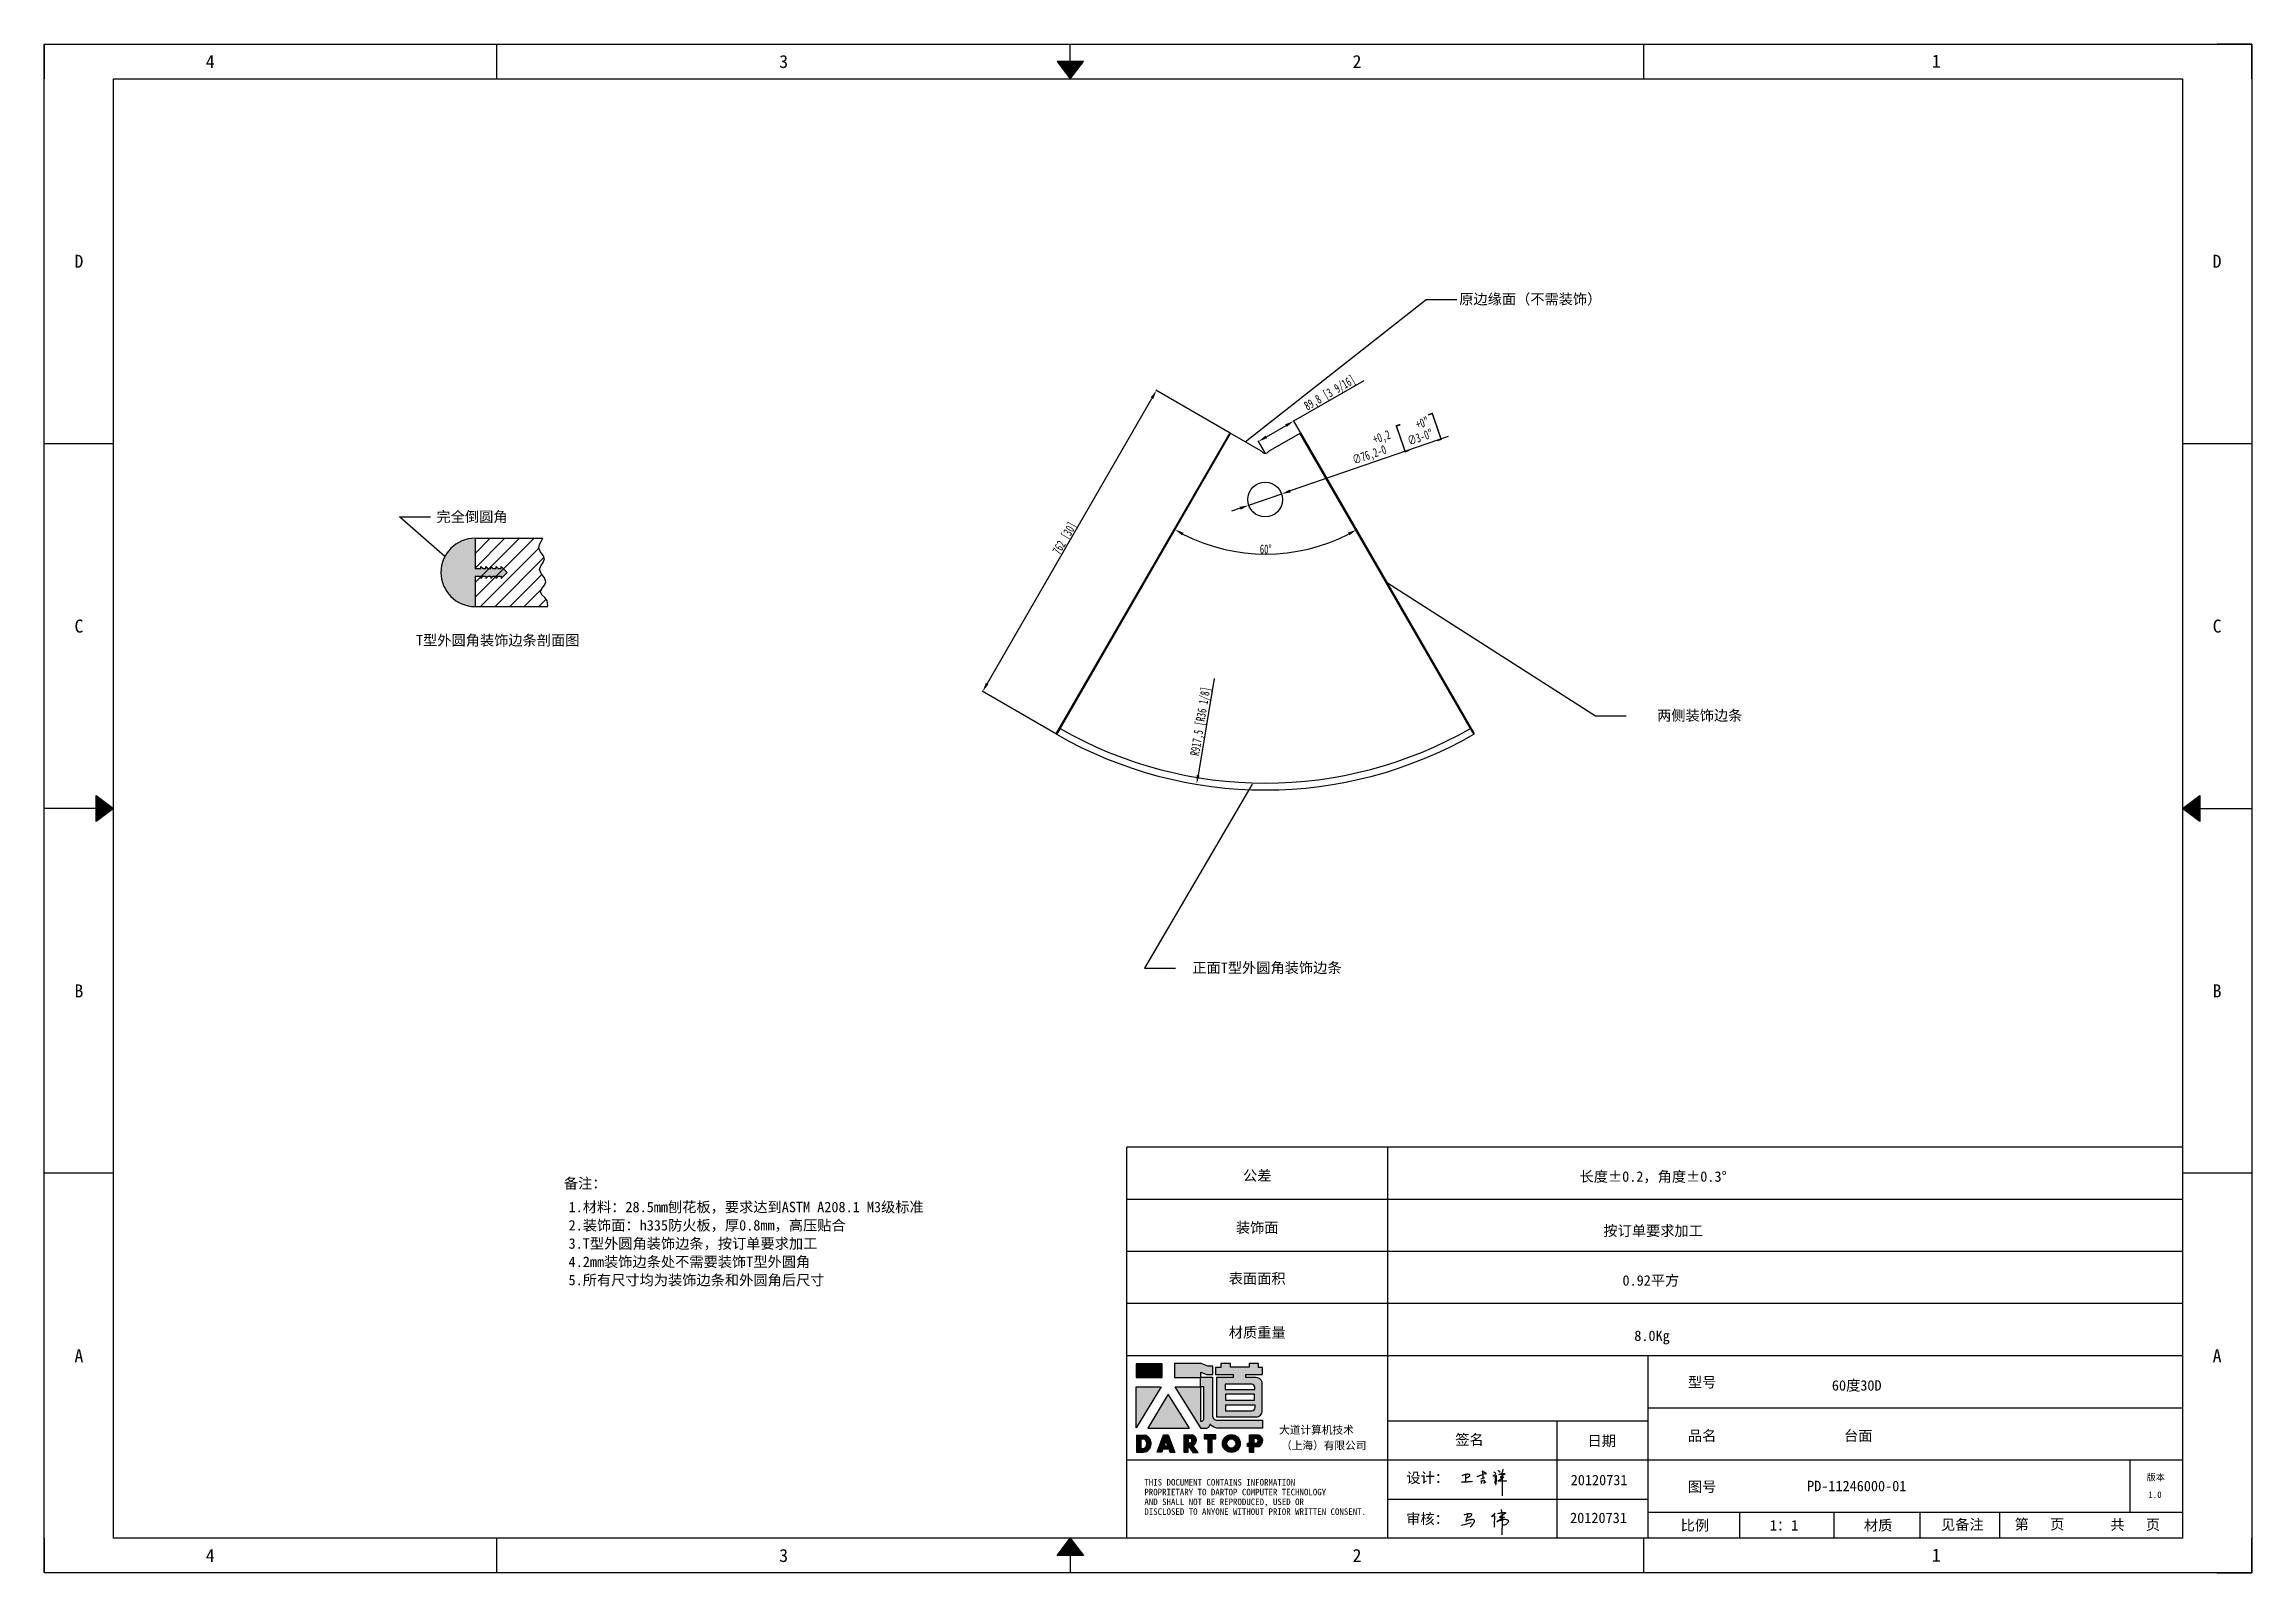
# Model space of a CAD drawing. Header units: inches. Extents: x 777 to 29406, y -38596 to 2393.
# Drawn here: x 16493 to 21330, y -11257 to -7906 of the extents above; entities that cross this region are included whole.
import ezdxf
from ezdxf.enums import TextEntityAlignment as Align

# ---------------------------------------------------------------- set-up
doc = ezdxf.new("R2010")
doc.units = ezdxf.units.IN
doc.header["$LTSCALE"] = 0.605
doc.header["$MEASUREMENT"] = 0
doc.header["$PDMODE"] = 3
doc.header["$PDSIZE"] = 0.25
doc.linetypes.add('DOT', pattern=[0.2, 0.1, -0.1])
doc.layers.get('0').update_dxf_attribs({"linetype": 'CONTINUOUS'})
doc.layers.get('Defpoints').update_dxf_attribs({"linetype": 'CONTINUOUS'})
for name, color, linetype in [('02-05848-001_DXF_HATCHING', 7, 'CONTINUOUS'), ('02-05848-001_DXF_TEXT', 7, 'CONTINUOUS'), ('02-05849-001DXF_CONTINUOUS_LINE', 7, 'CONTINUOUS'), ('4', 7, 'CONTINUOUS'), ('print', 30, 'CONTINUOUS')]:
    doc.layers.add(name, color=color, linetype=linetype)
doc.layers.add('dim', color=2, linetype='CONTINUOUS', lineweight=9)
doc.styles.add('Dartop', font='')
doc.styles.add('hzHT', font='simhei.ttf')
doc.styles.get("Standard").update_dxf_attribs({"font": 'txt', "width": 0.7})
doc.styles.get('Dartop').set_extended_font_data('FangSong_GB2312')
doc.dimstyles.new('ISO-25', dxfattribs={"dimtxt": 20, "dimasz": 20, "dimexe": 1.25, "dimexo": 0.625, "dimtad": 1, "dimdec": 1, "dimtxsty": 'Standard', "dimcen": 2.5, "dimadec": 0, "dimazin": 0, "dimtfac": 1, "dimtdec": 1, "dimtmove": 0, "dimatfit": 3, "dimfxl": 0, "dimarcsym": 0})
doc.dimstyles.get("Standard").update_dxf_attribs({"dimtxt": 0.1, "dimasz": 0.125, "dimexe": 0.18, "dimexo": 0.0625, "dimgap": 0.09, "dimtad": 0, "dimtih": 1, "dimtoh": 1, "dimdec": 3, "dimzin": 4, "dimdsep": 46, "dimtxsty": 'Standard', "dimblk": '_FILLED', "dimblk1": '_FILLED', "dimblk2": '_FILLED', "dimcen": 0.09, "dimadec": 0, "dimazin": 0, "dimtol": 1, "dimtp": 0.008, "dimtm": 0.008, "dimtfac": 1, "dimtdec": 3, "dimtofl": 0, "dimtmove": 0, "dimatfit": 3, "dimldrblk": '_FILLED', "dimfxl": 0, "dimtolj": 1, "dimtzin": 4, "dimarcsym": 0})

msp = doc.modelspace()

# ---------------------------------------------------------------- texts
at = {"color": 0}
for s, height, style, p in [('4', 28.55, 'Dartop', (16856.7, -7944.26)), ('3', 28.55, 'Dartop', (18113.08, -7944.26)), ('2', 28.55, 'Dartop', (19369.46, -7944.26)), ('1', 28.55, 'Dartop', (20638.86, -7943.35)), ('D', 28.55, 'Dartop', (16568.94, -8382.09)), ('D', 28.55, 'Dartop', (21254.04, -8382.09)), ('C', 28.55, 'Dartop', (16568.94, -9181.61)), ('C', 28.55, 'Dartop', (21254.04, -9181.61)), ('T型外圆角装饰边条剖面图', 22.8433, 'hzHT', (17486.62, -9212.61)), ('B', 28.55, 'Dartop', (16568.94, -9981.12)), ('B', 28.55, 'Dartop', (21254.04, -9981.12)), ('备注：', 22.843, 'hzHT', (17678.28, -10402.78)), ('公差', 22.843, 'hzHT', (19150.79, -10385.89)), ('长度%%P0.2，角度%%P0.3%%D', 22.8433, 'hzHT', (20018.35, -10387.95)), ('1.材料：28.5mm刨花板，要求达到ASTM A208.1 M3级标准', 22.8433, 'hzHT', (18030.97, -10454.76)), ('2.装饰面：h335防火板，厚0.8mm，高压贴合           ', 22.8433, 'hzHT', (18030.97, -10494.76)), ('装饰面', 22.843, 'hzHT', (19150.79, -10499.76)), ('按订单要求加工', 22.843, 'hzHT', (20018.35, -10506.73)), ('3.T型外圆角装饰边条，按订单要求加工               ', 22.8433, 'hzHT', (18030.97, -10534.76)), ('4.2mm装饰边条处不需要装饰T型外圆角                ', 22.8433, 'hzHT', (18030.97, -10574.76)), ('5.所有尺寸均为装饰边条和外圆角后尺寸              ', 22.8433, 'hzHT', (18030.97, -10614.76)), ('表面面积', 22.843, 'hzHT', (19150.79, -10611.44)), ('0.92平方', 22.843, 'hzHT', (20013.39, -10615.61)), ('材质重量', 22.843, 'hzHT', (19150.79, -10729.69)), ('8.0Kg', 22.843, 'hzHT', (20015.87, -10736.87)), ('A', 28.55, 'Dartop', (16568.94, -10780.64)), ('A', 28.55, 'Dartop', (21254.04, -10780.64)), ('型号', 22.843, 'hzHT', (20125.69, -10838.75)), ('60度30D', 22.843, 'hzHT', (20464.44, -10845.75)), ('签名', 22.843, 'hzHT', (19615.95, -10964.38)), ('日期', 22.843, 'hzHT', (19905.8, -10967.19)), ('品名', 22.843, 'hzHT', (20125.69, -10956.01)), ('台面', 22.843, 'hzHT', (20467.63, -10956.01)), ('20120731', 22.843, 'hzHT', (19899.94, -11053.07)), ('图号', 22.843, 'hzHT', (20125.69, -11067.67)), ('PD-11246000-01', 22.8433, 'hzHT', (20464.44, -11066.18)), ('版本', 14.277, 'hzHT', (21119.68, -11046.98)), ('20120731', 22.843, 'hzHT', (19898.58, -11135.96)), ('1.0', 14.277, 'Dartop', (21117.97, -11085.13)), ('比例', 22.843, 'hzHT', (20109.76, -11152.44)), ('1：1', 22.843, 'hzHT', (20305.05, -11152.44)), ('材质', 22.843, 'hzHT', (20511.38, -11152.44)), ('见备注', 22.843, 'hzHT', (20695.91, -11150.76)), ('第   页', 22.843, 'hzHT', (20864.75, -11150.07)), ('共   页', 22.843, 'hzHT', (21074.59, -11150.9)), ('4', 28.55, 'Dartop', (16856.7, -11218.47)), ('3', 28.55, 'Dartop', (18113.08, -11218.47)), ('2', 28.55, 'Dartop', (19369.46, -11218.47)), ('1', 28.55, 'Dartop', (20638.86, -11217.56))]:
    msp.add_text(s, height=height, dxfattribs=dict(at, style=style)).set_placement(p, align=Align.MIDDLE_CENTER)
at = {"color": 0, "style": 'hzHT'}
for s, height, p in [('THIS DOCUMENT CONTAINS INFORMATION', 14.2771, (18903.55, -11065.18)), ('PROPRIETARY TO DARTOP COMPUTER TECHNOLOGY', 14.2771, (18903.55, -11086.6)), ('设计：', 22.843, (19477.56, -11059.56)), ('AND SHALL NOT BE REPRODUCED, USED OR', 14.2771, (18903.55, -11108.01)), ('DISCLOSED TO ANYONE WITHOUT PRIOR WRITTEN CONSENT.', 14.2771, (18903.55, -11129.43)), ('审核：', 22.843, (19477.22, -11149.51))]:
    msp.add_text(s, height=height, dxfattribs=at).set_placement(p)
at = {"layer": '4', "color": 0, "style": 'hzHT'}
for s, p in [('大道计算机技术', (19198.84, -10951.78)), ('（上海）有限公司', (19203.15, -10985.93))]:
    msp.add_text(s, height=17.132, dxfattribs=at).set_placement(p)
at = {"layer": 'dim', "color": 0, "style": 'hzHT'}
for s, height, p in [('原边缘面（不需装饰）', 22.843, (19749.22, -8464.93)), ('完全倒圆角', 22.843, (17430.3, -8941.87)), ('两侧装饰边条', 22.843, (20120.43, -9377.37)), ('正面T型外圆角装饰边条', 22.8433, (19172.22, -9930.35))]:
    msp.add_text(s, height=height, dxfattribs=at).set_placement(p, align=Align.MIDDLE_CENTER)

# ---------------------------------------------------------------- blocks, each defined once
blk = doc.blocks.new('_FILLED')
at = {"color": 0, "linetype": 'ByBlock'}
blk.add_solid([(0, 0), (-1, 0.16), (-1, -0.16)], dxfattribs=at)
blk = doc.blocks.new('*U5')
at = {"color": 254, "linetype": 'Continuous', "extrusion": (0, 0, -1)}
for points in [[(-17, 0.333), (-16.812, 0.25), (-17, 0.5)], [(-17, 0.333), (-17.188, 0.25), (-16.812, 0.25)], [(-17, 0.333), (-17, 0.5), (-17.188, 0.25)]]:
    blk.add_solid(points, dxfattribs=at)
blk = doc.blocks.new('*U4')
at = {"color": 254, "linetype": 'Continuous', "extrusion": (0, 0, -1)}
for points in [[(-33.167, 11), (-33, 11), (-33.25, 11.188)], [(-33.167, 11), (-33.25, 11.188), (-33.25, 10.812)], [(-33.167, 11), (-33.25, 10.812), (-33, 11)]]:
    blk.add_solid(points, dxfattribs=at)
blk = doc.blocks.new('*U6')
at = {"color": 254, "linetype": 'Continuous'}
for points in [[(17, 21.667), (17.188, 21.75), (16.812, 21.75)], [(17, 21.667), (16.812, 21.75), (17, 21.5)], [(17, 21.667), (17, 21.5), (17.188, 21.75)]]:
    blk.add_solid(points, dxfattribs=at)
blk = doc.blocks.new('*U3')
at = {"color": 254, "linetype": 'Continuous', "extrusion": (0, 0, -1)}
for points in [[(-0.833, 11), (-0.75, 10.812), (-0.75, 11.188)], [(-0.833, 11), (-0.75, 11.188), (-1, 11)], [(-0.833, 11), (-1, 11), (-0.75, 10.812)]]:
    blk.add_solid(points, dxfattribs=at)
blk = doc.blocks.new('dadao')
for p, q in [((48, 19.2), (44.9, 10.4)), ((44.9, 10.4), (51.2, 10.4)), ((51.2, 10.4), (48, 19.2))]:
    blk.add_line(p, q)
for points in [[(41.8, 121.6), (41.8, 143.7), (-0.4, 143.7), (-0.4, 121.6), (41.8, 121.6)], [(104.8, 122), (104.8, 130.3), (114.1, 126.3), (124.2, 126.3), (124.2, 139.6), (115.9, 139.6), (105.1, 143.9), (61.5, 143.9)], [(61.7, 144), (61.7, 121.3), (103.9, 121.3)], [(113.4, 38.7), (105.1, 38.7), (63, 106.5), (103.9, 106.5), (103.9, 120.9), (103.9, 121.3)], [(109.7, 53.6), (109.7, 106.2), (104.3, 106.2), (104.3, 50.4), (106.6, 50.4)], [(144.6, 94.4), (144.6, 84.8), (192, 84.8), (192, 94.1), (144.9, 94.1)], [(120.2, 45), (119.5, 45), (119.5, 44.6)], [(0, 28), (0, 0), (11.8, 0)], [(0.1, 28), (14, 28)], [(7.1, 21.8), (7.1, 6.1), (12, 6.1)], [(7.1, 21.8), (11.4, 21.8)], [(76.8, 28.2), (76.8, 0), (84.1, 0), (84.1, 11.1), (91.6, -0.1), (100.3, -0.1), (91.7, 11.1)], [(76.8, 28.2), (90.6, 28.2)], [(84, 22.7), (84, 15.3), (87.2, 15.3)], [(84, 22.7), (87.3, 22.7)], [(183.7, 0), (183.7, 9.6), (180.6, 9.6), (180.6, 14.9), (183.8, 14.9), (183.8, 28.1), (196.1, 28.1), (196.5, 28.1)], [(183.7, 0), (190.9, 0), (190.9, 9.6), (198.8, 9.6)], [(194.9, 22.3), (190.8, 22.3), (190.8, 15), (194.4, 15)]]:
    blk.add_lwpolyline(points)
blk.add_lwpolyline([(137.1, 144.2), (137.1, 137.9), (128.3, 137.9), (128.3, 126.5), (157.3, 126.5), (157.3, 121.5), (130.3, 121.5), (130.3, 57.5), (194.4, 57.5, 0.414214), (204.4, 67.5), (204.4, 111.3, 0.414214), (194.4, 121.3), (177.5, 121.3), (177.5, 126.3), (204.7, 126.3), (204.7, 137.7), (198.2, 137.7), (198.2, 143.9), (183.3, 143.9), (183.3, 138), (153, 138), (153, 144.2), (137.1, 144.2)], format="xyb", close=True)
for points in [[(104.8, 122), (123.4, 122), (123.4, 60, 0.414214), (131.4, 52), (204.8, 52), (204.8, 39.1), (131.7, 39.1)], [(144.3, 110.8), (144.3, 101.8), (192.3, 101.8), (192.3, 105.5, 0.414214), (187.3, 110.5), (144.3, 110.5)], [(144.6, 77), (144.6, 67.5), (187.6, 67.5, 0.414214), (192.6, 72.5), (192.6, 76.4), (144.6, 76.4)]]:
    blk.add_lwpolyline(points, format="xyb")
for points in [[(-0.3, 106.2), (40.4, 106.2), (-0.3, 39.7), (-0.3, 106.2)], [(51.7, 94.1), (18.4, 39.3), (86.2, 39.3)], [(43.8, 28.2), (51.8, 28.2), (62.6, -0.1), (55, -0.1), (53.2, 5), (42.9, 5), (41.1, 0), (33.6, 0)], [(110, 28.1), (110, 21.9), (116, 21.9), (116, -0.1), (123.2, -0.1), (123.2, 22), (129.2, 22), (129.2, 28.1), (110, 28.1)]]:
    blk.add_lwpolyline(points, close=True)
for radius in [14.5, 7.44]:
    blk.add_circle((154.2, 14.2), radius)
for centre, radius, start, end in [((99.2, 60.7), 12.6, 305.6399, 325.969), ((111.6, 46.7), 8.19, 282.9811, 347.6627), ((136, 61.7), 22.9, 226.7358, 259.3209), ((8.5, 13.9), 8.49, 294.2143, 69.7177), ((9.6, 14.2), 14.4, 278.6604, 72.3203), ((86.4, 19), 3.8, 282.527, 76.7196), ((88.6, 19.4), 8.95, 290.6073, 77.2124), ((193.7, 18.7), 3.8, 280.9891, 72.5513), ((195.7, 18.6), 9.51, 288.8959, 85.2442)]:
    blk.add_arc(centre, radius, start, end)
blk = doc.blocks.new('h')
for p, q in [((20768.1, -2360.9), (20773, -2359.1)), ((20769.5, -2366.9), (20769.8, -2370.6)), ((20769.8, -2370.6), (20770.9, -2378)), ((20770.9, -2378), (20771.5, -2370.6)), ((20772.4, -2369.3), (20774.9, -2367.8)), ((20773, -2359.1), (20784.1, -2355.2)), ((20773.3, -2331.8), (20775.3, -2338.7)), ((20789.1, -2340.9), (20773.5, -2331.9)), ((20775.3, -2338.7), (20775.6, -2351.2)), ((20775.6, -2351.2), (20775.5, -2357.3)), ((20782.2, -2369.2), (20780, -2377.1)), ((20780, -2377.1), (20788.3, -2371.3)), ((20780.1, -2366.4), (20780.8, -2366.4)), ((20781.9, -2367.4), (20782.2, -2369.2)), ((20845.7, -2343.5), (20848.4, -2353)), ((20848.9, -2370.3), (20847.9, -2424)), ((20848.4, -2353), (20848.9, -2370.3))]:
    blk.add_line(p, q)
for points in [[(20696.6, -2372.4, 0.002073), (20710.6, -2371.9, 0.016137), (20719.6, -2371.3, 0.008314), (20736.9, -2369.3)], [(20699.1, -2348.2, -0.029745), (20704.6, -2345.4, -0.046842), (20708.4, -2344.2, -0.00919), (20714.3, -2343, -0.018517), (20717.2, -2342.5, -0.037841), (20720.3, -2342.4, -0.039541), (20723.2, -2342.8, -0.149785), (20726, -2344.3, -0.204935), (20726.9, -2346.6, -0.074872), (20726.5, -2348.3, -0.061615), (20725.6, -2350.3, -0.034204), (20723.8, -2352.6, -0.045776), (20722.3, -2354.1, -0.054985), (20720.4, -2355.3, -0.036348), (20717.3, -2356.5, -0.067752), (20715.7, -2356.8, -0.043553), (20713.2, -2356.7)], [(20755, -2351.9, -0.024077), (20759.9, -2350.1, -0.013147), (20768.7, -2346.5, -0.00522), (20775.4, -2344.1, -0.018517), (20777.3, -2343.4, -0.008274), (20786.3, -2341, -0.039541), (20788.3, -2340.8, -0.079216), (20789.4, -2341, -0.204935)], [(20813.5, -2350.1, 0.007348), (20815.9, -2348.7, 0.008421), (20818, -2347.3, 0.009459), (20819.7, -2346.2, -0.016325), (20820.7, -2345.5, -0.173771), (20821.8, -2345.3, -0.085159), (20823.9, -2346, -0.125883), (20826, -2347.9, -0.160659), (20826.6, -2350.1, -0.010447), (20826.5, -2352.3, -0.008247), (20826.2, -2355.1, -0.002698), (20825.3, -2374, 0.001562), (20823.9, -2383.7, 0.016137)], [(20816.8, -2335, -0.053561), (20819.6, -2336.1, -0.075272), (20821.3, -2337.3, -0.005295), (20822.5, -2338.5, -0.009337), (20823.1, -2339.1, -0.026146), (20823.7, -2339.8, -0.016644), (20824.5, -2340.9)], [(20832.1, -2329.2, -0.053561), (20834.9, -2330.3, -0.075272), (20836.7, -2331.5, -0.005295), (20837.8, -2332.6, -0.009337), (20838.5, -2333.3, -0.026146), (20839, -2334, -0.016644), (20839.8, -2335.1)], [(20836, -2343.7, -0.02797), (20842.1, -2342.6, -0.048868), (20845.6, -2342.2, -0.00919), (20851.1, -2341.4, -0.018517), (20853.9, -2341.1, -0.037841), (20856.7, -2341.2, -0.039541), (20859.4, -2341.6, -0.018282), (20840.6, -2354.7, -0.000937)], [(20847.6, -2340.2, 0.021784), (20849.6, -2335.9, 0.028296), (20850.8, -2332.4, 0.008136), (20851.9, -2328.2, 0.028913), (20852.2, -2327, 0.08193), (20852.1, -2325.9, 0.075058), (20851.7, -2324.7, 0.275043)]]:
    blk.add_lwpolyline(points, format="xyb")
for points in [[(20711.3, -2343.5), (20711.3, -2343.5), (20711.5, -2355.8), (20710.7, -2368), (20710.6, -2371.9)], [(20821.5, -2350.6), (20822.4, -2359.2), (20822.2, -2364.9), (20821.7, -2369), (20821.3, -2376.3), (20823.6, -2368.5), (20827.2, -2366.3), (20829.5, -2366.3)], [(20840.6, -2354.7), (20850, -2354.7), (20855, -2354.3), (20845.9, -2361.1), (20840.5, -2364), (20833, -2367.5), (20863.2, -2367.4), (20865.9, -2367.3)]]:
    blk.add_lwpolyline(points)
for centre, radius, start, end in [((20773.7, -2371.2), 2.3, 121.9907, 163.60158), ((20787.5, -2406), 40.3, 100.61827, 108.24823), ((20780.8, -2367.6), 1.15, 9.4675, 90)]:
    blk.add_arc(centre, radius, start, end)
blk = doc.blocks.new('*D30')
at = {"layer": 'Defpoints', "color": 0, "transparency": 16777216}
for p in [(19168.3, -8623.2), (19017.8, -9528.3)]:
    blk.add_point(p, dxfattribs=at)
at = {"layer": 'dim', "color": 0, "lineweight": -2, "transparency": 16777216}
blk.add_line((19056.4, -9296.6), (19021.1, -9508.6), dxfattribs=at)
at = {"layer": 'dim', "color": 0, "transparency": 16777216}
blk.add_solid([(19017.8, -9508), (19024.4, -9509.1), (19017.8, -9528.3)], dxfattribs=at)
at = {"layer": 'dim', "color": 0, "transparency": 16777216, "insert": (19028.3, -9390.7), "char_height": 20, "attachment_point": 5, "rotation": 80.5582}
blk.add_mtext('R917,5 [R36 1/8]', dxfattribs=at)
blk = doc.blocks.new('*D31')
at = {"layer": 'Defpoints', "color": 0, "transparency": 16777216}
for p in [(19231.2, -8732.1), (19168.3, -8802.8), (19246.1, -8757.9)]:
    blk.add_point(p, dxfattribs=at)
at = {"layer": 'dim', "color": 0, "lineweight": -2, "transparency": 16777216}
for p, q in [((19231.2, -8732.1), (19385, -8643.3)), ((19170.8, -8767), (19213.9, -8742.1)), ((19245.8, -8757.4), (19230.6, -8731)), ((19168, -8802.2), (19152.8, -8775.9))]:
    blk.add_line(p, q, dxfattribs=at)
at = {"layer": 'dim', "color": 0, "transparency": 16777216}
for points in [[(19212.2, -8739.2), (19215.6, -8745), (19231.2, -8732.1)], [(19169.1, -8764.1), (19172.4, -8769.9), (19153.5, -8777)]]:
    blk.add_solid(points, dxfattribs=at)
at = {"layer": 'dim', "color": 0, "transparency": 16777216, "insert": (19310.6, -8672.1), "char_height": 20, "attachment_point": 5, "rotation": 30}
blk.add_mtext('89,8 [3 9/16]', dxfattribs=at)
blk = doc.blocks.new('*D32')
at = {"layer": 'Defpoints', "color": 0, "transparency": 16777216}
for p in [(19204.4, -8892), (19132.3, -8916.8)]:
    blk.add_point(p, dxfattribs=at)
at = {"layer": 'dim', "color": 0, "lineweight": -2, "transparency": 16777216}
for p, q in [((19569.4, -8766), (19223.3, -8885.4)), ((19132.3, -8916.8), (19204.4, -8892)), ((19113.4, -8923.3), (19094.5, -8929.9))]:
    blk.add_line(p, q, dxfattribs=at)
at = {"layer": 'dim', "color": 0, "transparency": 16777216}
for points in [[(19222.2, -8882.3), (19224.4, -8888.6), (19204.4, -8892)], [(19112.3, -8920.2), (19114.5, -8926.5), (19132.3, -8916.8)]]:
    blk.add_solid(points, dxfattribs=at)
at = {"layer": 'dim', "color": 0, "transparency": 16777216, "insert": (19455.8, -8776.3), "char_height": 20, "attachment_point": 5, "rotation": 19.0343}
blk.add_mtext('∅76,2\\S+0,2^ -0; {\\o\\l\\H48.000000;[}∅3\\S+0"^ -0";{\\o\\l\\H48.000000;]}', dxfattribs=at)
blk = doc.blocks.new('*D33')
at = {"layer": 'Defpoints', "color": 0, "transparency": 16777216}
for p in [(18930, -8665.2), (19092.3, -8758.9), (18711.3, -9418.8)]:
    blk.add_point(p, dxfattribs=at)
at = {"layer": 'dim', "color": 0, "lineweight": -2, "transparency": 16777216}
for p, q in [((18559, -9307.8), (18920, -8682.5)), ((19091.8, -8758.6), (18928.9, -8664.6)), ((18710.8, -9418.5), (18547.9, -9324.5))]:
    blk.add_line(p, q, dxfattribs=at)
at = {"layer": 'dim', "color": 0, "transparency": 16777216}
for points in [[(18917.1, -8680.8), (18922.9, -8684.2), (18930, -8665.2)], [(18556.1, -9306.1), (18561.9, -9309.4), (18549, -9325.1)]]:
    blk.add_solid(points, dxfattribs=at)
at = {"layer": 'dim', "color": 0, "transparency": 16777216, "insert": (18730.3, -8989.8), "char_height": 20, "attachment_point": 5, "rotation": 60}
blk.add_mtext('762 [30]', dxfattribs=at)
blk = doc.blocks.new('*D34')
at = {"layer": 'Defpoints', "color": 0, "transparency": 16777216}
for p in [(19092.3, -8758.9), (19246.1, -8757.9), (19100.3, -9017.5), (18718.8, -9405.9), (19626.1, -9416.1)]:
    blk.add_point(p, dxfattribs=at)
at = {"layer": 'dim', "color": 0, "lineweight": -2, "transparency": 16777216}
blk.add_arc((19169.5, -8625.2), 398.4, 242.8768, 297.1232, dxfattribs=at)
at = {"layer": 'dim', "color": 0, "transparency": 16777216}
for points in [[(18986.3, -8982.7), (18989.5, -8976.9), (18970.3, -8970.2)], [(19349.5, -8976.9), (19352.7, -8982.7), (19368.7, -8970.2)]]:
    blk.add_solid(points, dxfattribs=at)
at = {"layer": 'dim', "color": 0, "transparency": 16777216, "insert": (19169.5, -9013), "char_height": 20, "attachment_point": 5}
blk.add_mtext('60°', dxfattribs=at)

# ---------------------------------------------------------------- dimensions: what is measured, and where the dimension line sits
at = {"layer": 'dim'}
dim = msp.add_radius_dim(center=(19168.35, -8623.21), mpoint=(19017.83, -9528.3), dimstyle='ISO-25', dxfattribs=at)
dim.commit()
dim.dimension.update_dxf_attribs({"geometry": '*D30', "text_midpoint": (19040.38, -9392.7), "dimtype": 164})
for p1, p2, distance, picture, middle in [((19168.35, -8802.79), (19246.11, -8757.9), 29.79, '*D31', (19310.62, -8672.05)), ((18711.33, -9418.81), (19092.33, -8758.9), 187.42, '*D33', (18730.32, -8989.83))]:
    dim = msp.add_aligned_dim(p1=p1, p2=p2, distance=distance, dimstyle='ISO-25', dxfattribs=at)
    dim.commit()
    dim.dimension.update_dxf_attribs({"geometry": picture, "text_midpoint": middle})
dim = msp.add_diameter_dim_2p(p1=(19132.33, -8916.82), p2=(19204.36, -8891.96), dimstyle='ISO-25', override={"dimgap": 0.625, "dimtol": 1, "dimlim": 0, "dimtp": 0.2, "dimtm": 1e-09}, dxfattribs=at)
dim.commit()
dim.dimension.update_dxf_attribs({"geometry": '*D32', "text_midpoint": (19464.7, -8802.15), "dimtype": 163})
dim = msp.add_angular_dim_2l(base=(19100.33, -9017.54), line1=((19626.1, -9416.07), (19246.11, -8757.9)), line2=((19092.33, -8758.9), (18718.81, -9405.85)), dimstyle='ISO-25', dxfattribs=at)
dim.commit()
dim.dimension.update_dxf_attribs({"geometry": '*D34', "text_midpoint": (19169.51, -9012.97)})

# ---------------------------------------------------------------- hatches: boundary and pattern name
for points in [[(18942.42, -10798.32), (18885.47, -10798.32), (18885.47, -10828.08), (18942.42, -10828.08)], [(18940.59, -10848.9), (18885.62, -10848.9), (18885.62, -10938.65)], [(18955.83, -10865.19), (18910.89, -10939.25), (19002.39, -10939.25)], [(19060.49, -10954.4), (19034.48, -10954.4), (19034.48, -10962.65), (19042.6, -10962.65), (19042.6, -10992.38), (19052.31, -10992.38), (19052.31, -10962.63), (19060.49, -10962.63)]]:
    msp.add_hatch(color=0).paths.add_polyline_path(points)
h = msp.add_hatch(color=0)
h.paths.add_polyline_path([(19027.54, -10816.41), (19040.11, -10821.84), (19053.7, -10821.84), (19053.7, -10803.85), (19042.49, -10803.85), (19027.88, -10798.08), (18969.33, -10798.08), (18969.33, -10828.5), (19026.29, -10828.5), (19026.29, -10829.12), (19026.29, -10848.56), (18971.06, -10848.56), (19027.87, -10939.99), (19039.12, -10939.99, 0.2793748), (19047.34, -10932), (19047.34, -10931.58), (19048.33, -10931.58, 0.1431454), (19063.82, -10939.46), (19162.54, -10939.46), (19162.54, -10922.12), (19063.4, -10922.12, -0.4142136), (19052.6, -10911.33), (19052.6, -10827.54), (19027.54, -10827.54)])
h.paths.add_polyline_path([(19026.87, -10848.95), (19034.11, -10848.95), (19034.11, -10919.91, -0.0889357), (19029.91, -10924.23), (19026.84, -10924.23)], flags=16)
h = msp.add_hatch(color=0)
h.paths.add_polyline_path([(19162.37, -10806.37), (19153.58, -10806.37), (19153.58, -10798.01), (19133.51, -10798.01), (19133.51, -10805.95), (19092.52, -10805.95), (19092.52, -10797.6), (19071.05, -10797.6), (19071.05, -10806.11), (19059.19, -10806.11), (19059.19, -10821.51), (19098.33, -10821.51), (19098.33, -10828.32), (19061.86, -10828.32), (19061.86, -10914.58), (19148.45, -10914.58, 0.4142136), (19161.95, -10901.08), (19161.95, -10842.01, 0.4142136), (19148.45, -10828.51), (19125.56, -10828.51), (19125.56, -10821.83), (19162.37, -10821.83)])
h.paths.add_polyline_path([(19138.89, -10843.14, -0.4142136), (19145.64, -10849.89), (19145.64, -10854.84), (19080.81, -10854.84), (19080.81, -10843.14)], flags=16)
h.paths.add_polyline_path([(19145.22, -10865.28), (19145.22, -10877.82), (19081.22, -10877.82), (19081.22, -10865.28)], flags=16)
h.paths.add_polyline_path([(19146.05, -10889.1), (19146.05, -10894.46, -0.4142136), (19139.31, -10901.21), (19081.22, -10901.21), (19081.22, -10889.1)], flags=16)
h = msp.add_hatch(color=0)
h.paths.add_polyline_path([(18904.88, -10954.54), (18886.02, -10954.54), (18886.02, -10992.27), (18901.91, -10992.27, 0.7930159)])
h.paths.add_polyline_path([(18902.19, -10984), (18895.59, -10984), (18895.59, -10962.8), (18901.46, -10962.8, -0.6713609)], flags=16)
h = msp.add_hatch(color=0)
h.paths.add_polyline_path([(18955.97, -10954.23), (18945.21, -10954.23), (18931.37, -10992.31), (18941.56, -10992.31), (18943.96, -10985.56), (18957.77, -10985.56), (18960.22, -10992.39), (18970.5, -10992.39)])
h.paths.add_polyline_path([(18955.13, -10978.28), (18946.57, -10978.28), (18950.77, -10966.32)], flags=16)
h = msp.add_hatch(color=0)
h.paths.add_polyline_path([(19008.28, -10954.25), (18989.73, -10954.25), (18989.73, -10992.33), (18999.53, -10992.33), (18999.53, -10977.23), (19009.61, -10992.46), (19021.45, -10992.46), (19009.86, -10977.33, 0.7440549)])
h.paths.add_polyline_path([(18999.44, -10971.6), (18999.44, -10961.6), (19003.83, -10961.6, -0.796809), (19003.76, -10971.6)], flags=16)
h = msp.add_hatch(color=0)
h.paths.add_polyline_path([(19074.62, -10973.15, 1), (19113.72, -10973.15, 1)])
h.paths.add_polyline_path([(19104.21, -10973.15, -1), (19084.13, -10973.15, -1)], flags=16)
h = msp.add_hatch(color=0)
h.paths.add_polyline_path([(19151.22, -10954.34), (19150.66, -10954.34), (19134.13, -10954.34), (19134.13, -10972.11), (19129.74, -10972.11), (19129.74, -10979.32), (19134.05, -10979.32), (19134.05, -10992.26), (19143.71, -10992.26), (19143.71, -10979.27), (19154.31, -10979.27, 0.8123038)])
h.paths.add_polyline_path([(19143.56, -10972.06), (19143.56, -10962.12), (19149.06, -10962.12, -0.7782134), (19148.5, -10972.06)], flags=16)
at = {"layer": '02-05848-001_DXF_HATCHING', "linetype": 'Continuous'}
h = msp.add_hatch(color=2, dxfattribs=at)
edge = h.paths.add_edge_path()
edge.add_line((17454.63, -9072.07), (17460.67, -9072.07))
edge.add_line((17460.67, -9072.07), (17460.67, -9077.12))
edge.add_line((17460.67, -9077.12), (17465.73, -9072.07))
edge.add_line((17465.73, -9072.07), (17471.77, -9072.07))
edge.add_line((17471.77, -9072.07), (17471.77, -9077.12))
edge.add_line((17471.77, -9077.12), (17476.83, -9072.07))
edge.add_line((17476.83, -9072.07), (17482.88, -9072.07))
edge.add_line((17482.88, -9072.07), (17482.88, -9077.12))
edge.add_line((17482.88, -9077.12), (17487.94, -9072.07))
edge.add_line((17487.94, -9072.07), (17493.98, -9072.07))
edge.add_line((17493.98, -9072.07), (17493.98, -9077.12))
edge.add_line((17493.98, -9077.12), (17507.26, -9063.89))
edge.add_line((17493.98, -9050.66), (17507.26, -9063.89))
edge.add_line((17493.98, -9055.7), (17493.98, -9050.66))
edge.add_line((17487.94, -9055.7), (17493.98, -9055.7))
edge.add_line((17482.88, -9050.66), (17487.94, -9055.7))
edge.add_line((17482.88, -9055.7), (17482.88, -9050.66))
edge.add_line((17476.83, -9055.7), (17482.88, -9055.7))
edge.add_line((17471.77, -9050.66), (17476.83, -9055.7))
edge.add_line((17471.77, -9055.7), (17471.77, -9050.66))
edge.add_line((17465.73, -9055.7), (17471.77, -9055.7))
edge.add_line((17460.67, -9050.66), (17465.73, -9055.7))
edge.add_line((17460.67, -9055.7), (17460.67, -9050.66))
edge.add_line((17454.63, -9055.7), (17460.67, -9055.7))
edge.add_line((17449.57, -9050.66), (17454.63, -9055.7))
edge.add_line((17449.57, -9055.7), (17449.57, -9050.66))
edge.add_line((17437, -9055.7), (17449.57, -9055.7))
edge.add_line((17437, -8989.08), (17437, -9055.7))
edge.add_arc((17437, -9063.89), 74.8, 90, 270)
edge.add_line((17437, -9072.07), (17437, -9138.69))
edge.add_line((17437, -9072.07), (17449.57, -9072.07))
edge.add_line((17449.57, -9072.07), (17449.57, -9077.12))
edge.add_line((17449.57, -9077.12), (17454.63, -9072.07))

# ---------------------------------------------------------------- linework, layer by layer
at = {"color": 0, "linetype": 'DOT'}
for p, q in [((16492.8, -7906.19), (21254.04, -7906.19)), ((16492.8, -11180.4), (16492.8, -7982.33)), ((21330.18, -7982.33), (21330.18, -11180.4)), ((21254.04, -11256.54), (16492.8, -11256.54))]:
    msp.add_line(p, q, dxfattribs=at)
at = {"color": 0}
for p, q in [((16492.8, -7906.19), (16492.8, -7982.33)), ((17484.89, -7982.33), (17484.89, -7906.19)), ((18741.27, -7944.26), (18741.27, -7906.19)), ((19997.65, -7982.33), (19997.65, -7906.19)), ((21330.18, -7906.19), (21254.04, -7906.19)), ((21330.18, -7982.33), (21330.18, -7906.19)), ((16645.09, -11180.4), (16645.09, -7982.33)), ((16645.09, -7982.33), (21177.89, -7982.33)), ((21177.89, -7982.33), (21177.89, -11180.4)), ((16645.09, -8781.85), (16492.8, -8781.85)), ((21330.18, -8781.85), (21177.89, -8781.85)), ((16607.02, -9581.37), (16492.8, -9581.37)), ((21215.96, -9581.37), (21330.18, -9581.37)), ((18865, -11180.4), (18865, -10323.77)), ((21177.89, -10323.77), (18865, -10323.77)), ((19436.09, -10323.77), (19436.09, -11180.4)), ((16645.09, -10380.88), (16492.8, -10380.88)), ((21330.18, -10380.88), (21177.89, -10380.88)), ((21177.89, -10437.99), (18865, -10437.99)), ((21177.89, -10552.21), (18865, -10552.21)), ((21177.89, -10666.42), (18865, -10666.42)), ((21177.89, -10780.64), (18865, -10780.64)), ((20007.17, -11180.4), (20007.17, -10780.64)), ((19436.09, -10923.41), (20007.17, -10923.41)), ((19807.29, -10923.41), (19807.29, -11180.4)), ((20007.17, -10894.86), (21177.89, -10894.86)), ((18865, -11009.07), (19436.09, -11009.07)), ((19436.09, -11009.07), (21177.89, -11009.07)), ((21063.67, -11123.29), (21063.67, -11009.07)), ((19436.09, -11094.74), (20007.17, -11094.74)), ((20007.17, -11123.29), (21177.89, -11123.29)), ((20208.09, -11180.4), (20208.09, -11123.29)), ((20415.16, -11180.4), (20415.16, -11123.29)), ((20603.39, -11180.4), (20603.39, -11123.29)), ((20778.13, -11180.4), (20778.13, -11123.29)), ((16492.8, -11180.4), (16492.8, -11256.54)), ((21177.89, -11180.4), (16645.09, -11180.4)), ((17484.89, -11256.54), (17484.89, -11180.4)), ((18741.27, -11218.47), (18741.27, -11256.54)), ((19997.65, -11256.54), (19997.65, -11180.4)), ((21330.18, -11256.54), (21330.18, -11180.4)), ((21254.04, -11256.54), (21330.18, -11256.54))]:
    msp.add_line(p, q, dxfattribs=at)
at = {"color": 2, "linetype": 'Continuous'}
for p, q in [((17437, -9022.35), (17470.26, -8989.08)), ((17437, -9054.37), (17502.29, -8989.08)), ((17437, -9086.4), (17534.31, -8989.08)), ((17437, -9118.43), (17566.34, -8989.08)), ((17448.76, -9138.69), (17576.47, -9010.98)), ((17480.79, -9138.69), (17587.93, -9031.55)), ((17512.82, -9138.69), (17583.16, -9068.35)), ((17544.85, -9138.69), (17582.66, -9100.88)), ((17576.87, -9138.69), (17592.73, -9122.84))]:
    msp.add_line(p, q, dxfattribs=at)
at = {"color": 7, "linetype": 'Continuous'}
for p, q in [((17437, -8989.08), (17437, -9055.7)), ((17437, -8989.08), (17585.38, -8989.08)), ((17578, -9002.88), (17582.65, -8994.74)), ((17582.65, -8994.74), (17585.38, -8989.08)), ((17576.42, -9010.86), (17578, -9002.88)), ((17580.25, -9018.77), (17576.42, -9010.86)), ((17586.1, -9026.62), (17580.25, -9018.77)), ((17580.9, -9049.74), (17586.14, -9042.09)), ((17589.03, -9034.51), (17586.1, -9026.62)), ((17586.14, -9042.09), (17589.03, -9034.51)), ((17437, -9055.7), (17449.57, -9055.7)), ((17437, -9072.07), (17437, -9138.69)), ((17437, -9072.07), (17449.57, -9072.07)), ((17449.57, -9055.7), (17449.57, -9050.66)), ((17449.57, -9050.66), (17454.63, -9055.7)), ((17449.57, -9077.12), (17454.63, -9072.07)), ((17449.57, -9072.07), (17449.57, -9077.12)), ((17454.63, -9055.7), (17460.67, -9055.7)), ((17454.63, -9072.07), (17460.67, -9072.07)), ((17460.67, -9055.7), (17460.67, -9050.66)), ((17460.67, -9050.66), (17465.73, -9055.7)), ((17460.67, -9077.12), (17465.73, -9072.07)), ((17460.67, -9072.07), (17460.67, -9077.12)), ((17465.73, -9055.7), (17471.77, -9055.7)), ((17465.73, -9072.07), (17471.77, -9072.07)), ((17471.77, -9055.7), (17471.77, -9050.66)), ((17471.77, -9050.66), (17476.83, -9055.7)), ((17471.77, -9077.12), (17476.83, -9072.07)), ((17471.77, -9072.07), (17471.77, -9077.12)), ((17476.83, -9055.7), (17482.88, -9055.7)), ((17476.83, -9072.07), (17482.88, -9072.07)), ((17482.88, -9055.7), (17482.88, -9050.66)), ((17482.88, -9050.66), (17487.94, -9055.7)), ((17482.88, -9077.12), (17487.94, -9072.07)), ((17482.88, -9072.07), (17482.88, -9077.12)), ((17487.94, -9055.7), (17493.98, -9055.7)), ((17487.94, -9072.07), (17493.98, -9072.07)), ((17493.98, -9055.7), (17493.98, -9050.66)), ((17493.98, -9050.66), (17507.26, -9063.89)), ((17493.98, -9077.12), (17507.26, -9063.89)), ((17493.98, -9072.07), (17493.98, -9077.12)), ((17577.99, -9057.36), (17580.9, -9049.74)), ((17581.79, -9066.58), (17577.99, -9057.36)), ((17588.9, -9075.74), (17581.79, -9066.58)), ((17583.29, -9099.39), (17588.79, -9092.23)), ((17588.79, -9092.23), (17592.18, -9084.95)), ((17592.18, -9084.95), (17588.9, -9075.74)), ((17437, -9138.69), (17596.03, -9138.69)), ((17580.36, -9106.23), (17583.29, -9099.39)), ((17583.29, -9112.75), (17580.36, -9106.23)), ((17589.64, -9119.16), (17583.29, -9112.75)), ((17595.33, -9125.94), (17589.64, -9119.16)), ((17596.68, -9137.31), (17595.33, -9125.94)), ((17596.03, -9138.69), (17596.68, -9137.31))]:
    msp.add_line(p, q, dxfattribs=at)
for p, q in [((19685.64, -11117.71), (19687.28, -11131.39)), ((19681.34, -11141.34), (19675.73, -11144.38)), ((19685.38, -11139.18), (19681.34, -11141.34)), ((19681.57, -11134.64), (19688.71, -11134.64)), ((19692.51, -11134.29), (19685.38, -11139.18)), ((19687.54, -11141.5), (19686.94, -11172.95)), ((19687.28, -11131.39), (19687.54, -11141.5)), ((19688.71, -11134.64), (19692.51, -11134.29))]:
    msp.add_line(p, q)
at = {"color": 0}
for points in [[(18741.27, -7982.33), (18769.82, -7944.26), (18712.72, -7944.26), (18741.27, -7982.33)], [(16645.09, -9581.37), (16607.02, -9609.92), (16607.02, -9552.81), (16645.09, -9581.37)], [(21177.89, -9581.37), (21215.96, -9552.81), (21215.96, -9609.92), (21177.89, -9581.37)], [(18741.27, -11180.4), (18769.82, -11218.47), (18712.72, -11218.47), (18741.27, -11180.4)]]:
    msp.add_lwpolyline(points, close=True, dxfattribs=at)
for points in [[(19678.07, -11126.22, -0.0279703), (19682.69, -11125.37, -0.0488679), (19685.36, -11125.09, -0.0091902), (19689.56, -11124.46, -0.0185172), (19691.67, -11124.27, -0.0378406), (19693.82, -11124.32, -0.0395413), (19695.85, -11124.68, -0.0182819), (19681.57, -11134.64, -0.0009369)], [(19604.42, -11129.7, -0.029745), (19607.68, -11128.07, -0.0468422), (19609.89, -11127.36, -0.0091902), (19613.34, -11126.66, -0.0185172), (19615.07, -11126.41, -0.0378406), (19616.85, -11126.35, -0.0395413), (19618.55, -11126.56, -0.1497852), (19620.21, -11127.47, -0.2049352), (19620.71, -11128.78, -0.0748717), (19620.52, -11129.81, -0.0616146), (19619.96, -11130.96, -0.0342039), (19618.94, -11132.31, -0.0457759), (19618.02, -11133.18, -0.054985), (19616.92, -11133.88, -0.0363479), (19615.08, -11134.6, -0.0677521), (19614.17, -11134.76, -0.0435534), (19612.72, -11134.69)], [(19675.73, -11144.38, -0.029745), (19680.83, -11141.82, -0.0468422), (19684.27, -11140.71, -0.0091902), (19689.65, -11139.63, -0.0185172), (19692.35, -11139.24, -0.0378406), (19695.13, -11139.15, -0.0395413), (19697.78, -11139.48, -0.1497852), (19700.36, -11140.89, -0.2049352), (19701.15, -11142.93, -0.0748717), (19700.85, -11144.55, -0.0616146), (19699.98, -11146.33, -0.0342039), (19698.38, -11148.44, -0.0457759), (19696.96, -11149.8, -0.054985), (19695.23, -11150.88, -0.0363479), (19692.37, -11152.02, -0.0677521), (19690.94, -11152.27, -0.0435534), (19688.69, -11152.15)]]:
    msp.add_lwpolyline(points, format="xyb")
msp.add_lwpolyline([(19611.61, -11126.99), (19611.61, -11126.99), (19610.52, -11133.68), (19608.72, -11139.97), (19607.55, -11143.83)])
at = {"color": 7, "linetype": 'Continuous'}
msp.add_arc((17437, -9063.89), 74.8, 90, 270, dxfattribs=at)
for centre, radius, start, end in [((19596.06, -11140.33), 12.07, 281.07698, 291.21263), ((19330.71, -10063.21), 1121.29, 283.91895, 284.97151), ((19625.99, -11175.75), 36.86, 113.20245, 120.0175), ((19617.34, -11155.57), 14.9, 102.47486, 113.20245), ((19638.93, -11253.18), 114.87, 100.36867, 102.47486), ((19614.94, -11145.98), 9.51, 283.81625, 294.03051), ((19623.35, -11168.03), 28.31, 96.12534, 100.36867), ((19616.97, -11150.68), 4.39, 294.83643, 309.90113), ((19558.51, -11096.75), 83.89, 316.91956, 320.58866), ((19621.85, -11153.97), 14.17, 87.45704, 96.12534), ((19621.9, -11152.79), 12.98, 78.39957, 87.45704), ((19606.05, -11137.5), 21.33, 324.09481, 331.37836), ((19623.73, -11143.85), 3.86, 44.32465, 78.39957), ((19622.6, -11145.87), 2.85, 319.57307, 337.48549), ((19614.75, -11139.6), 12.81, 324.91067, 333.34843), ((19620.98, -11141.92), 6.24, 326.76781, 340.87102), ((19624.96, -11142.65), 2.14, 357.99839, 44.32465), ((19622.87, -11142.58), 4.24, 340.87102, 357.99839), ((19636.25, -11084.41), 56.38, 299.26546, 300.9495), ((19763.98, -11557), 435.33, 102.46592, 103.2053), ((19467.32, -10923.21), 288.25, 313.36613, 315.29608), ((20580.46, -11287.85), 920.05, 171.41017, 171.76808), ((19670.05, -11133.78), 1.84, 52.37575, 91.29116), ((18048.83, -11081.48), 1623.37, 357.56566, 358.05728), ((19669.42, -11133.49), 2.11, 357.19683, 33.70518), ((19621.88, -11130.38), 49.77, 352.91255, 354.80268), ((19640.55, -11132.07), 31.02, 354.80268, 357.19683)]:
    msp.add_arc(centre, radius, start, end)
at = {"layer": '02-05849-001DXF_CONTINUOUS_LINE', "color": 7, "linetype": 'Continuous'}
for p, q in [((19090.59, -8757.9), (18710.59, -9416.07)), ((19092.33, -8758.9), (18718.81, -9405.85)), ((19090.59, -8757.9), (19158.29, -8796.98)), ((19178.41, -8796.98), (19246.11, -8757.9)), ((19617.89, -9405.85), (19244.37, -8758.9)), ((19626.1, -9416.07), (19246.11, -8757.9)), ((18711.41, -9418.68), (18711.33, -9418.81)), ((18713.16, -9415.65), (18711.41, -9418.68)), ((18718.81, -9405.85), (18713.16, -9415.65)), ((18718.81, -9405.85), (18717.07, -9404.85)), ((19617.89, -9405.85), (19619.63, -9404.85)), ((19623.54, -9415.64), (19617.89, -9405.85)), ((19624.42, -9417.17), (19623.54, -9415.64)), ((19625.37, -9418.81), (19624.42, -9417.17))]:
    msp.add_line(p, q, dxfattribs=at)
msp.add_circle((19168.35, -8904.39), 38.1, dxfattribs=at)
for centre, radius, start, end in [((19153.52, -8805.23), 9.52, 38.90942, 60), ((19168.35, -8793.26), 9.52, 218.90942, 321.09058), ((19183.17, -8805.23), 9.52, 120, 141.09058), ((18712.33, -9417.07), 2.01, 150, 240.12559), ((19168.35, -8623.21), 917.52, 240.1256, 299.87482), ((19168.35, -8623.21), 902.56, 240.12738, 299.87304), ((19624.37, -9417.07), 2, 299.87483, 30)]:
    msp.add_arc(centre, radius, start, end, dxfattribs=at)
at = {"layer": 'print'}
msp.add_lwpolyline([(16492.8, -7906.19), (21330.18, -7906.19), (21330.18, -11256.54), (16492.8, -11256.54)], close=True, dxfattribs=at)

# ---------------------------------------------------------------- block references
at = {"color": 0, "linetype": 'Continuous', "xscale": 152.2888407109637, "yscale": 152.2888407109637, "zscale": 152.2888407109637}
for name, p in [('*U6', (16152.36, -11256.54)), ('*U3', (16492.8, -11256.54)), ('*U4', (16152.36, -11256.54)), ('*U5', (16152.36, -11256.54))]:
    msp.add_blockref(name, p, dxfattribs=at)
at = {"color": 0}
for name, p, xscale, yscale, zscale in [('dadao', (18886.02, -10992.27), 1.349832906196347, 1.349832906196347, 1.349832906196347), ('h', (7476.51, -9667.93), 0.585704211006083, 0.585704211006083, 0.585704211006083)]:
    msp.add_blockref(name, p, dxfattribs=dict(at, xscale=xscale, yscale=yscale, zscale=zscale))

msp.set_redraw_order([(e.dxf.handle, doc.entitydb.next_handle()) for e in msp.query("TEXT MTEXT ATTDEF DIMENSION ARC_DIMENSION")])  # texts and dimensions are drawn at this point

# ---------------------------------------------------------------- leaders
at = {"layer": '02-05848-001_DXF_TEXT', "color": 2, "linetype": 'Continuous'}
for points in [[(19124.44, -8777.44), (19520.74, -8465.98), (19588.24, -8465.98)], [(17370.67, -9029.3), (17271.76, -8942.15), (17339.26, -8942.15)], [(19436.11, -9086.98), (19891.95, -9378.41), (19959.45, -9378.41)], [(19139.65, -9528.33), (18903.96, -9931.4), (18971.46, -9931.4)]]:
    msp.add_leader(points, dimstyle='Standard', override={"dimtad": 0}, dxfattribs=at)

doc.saveas('drawing.dxf')
